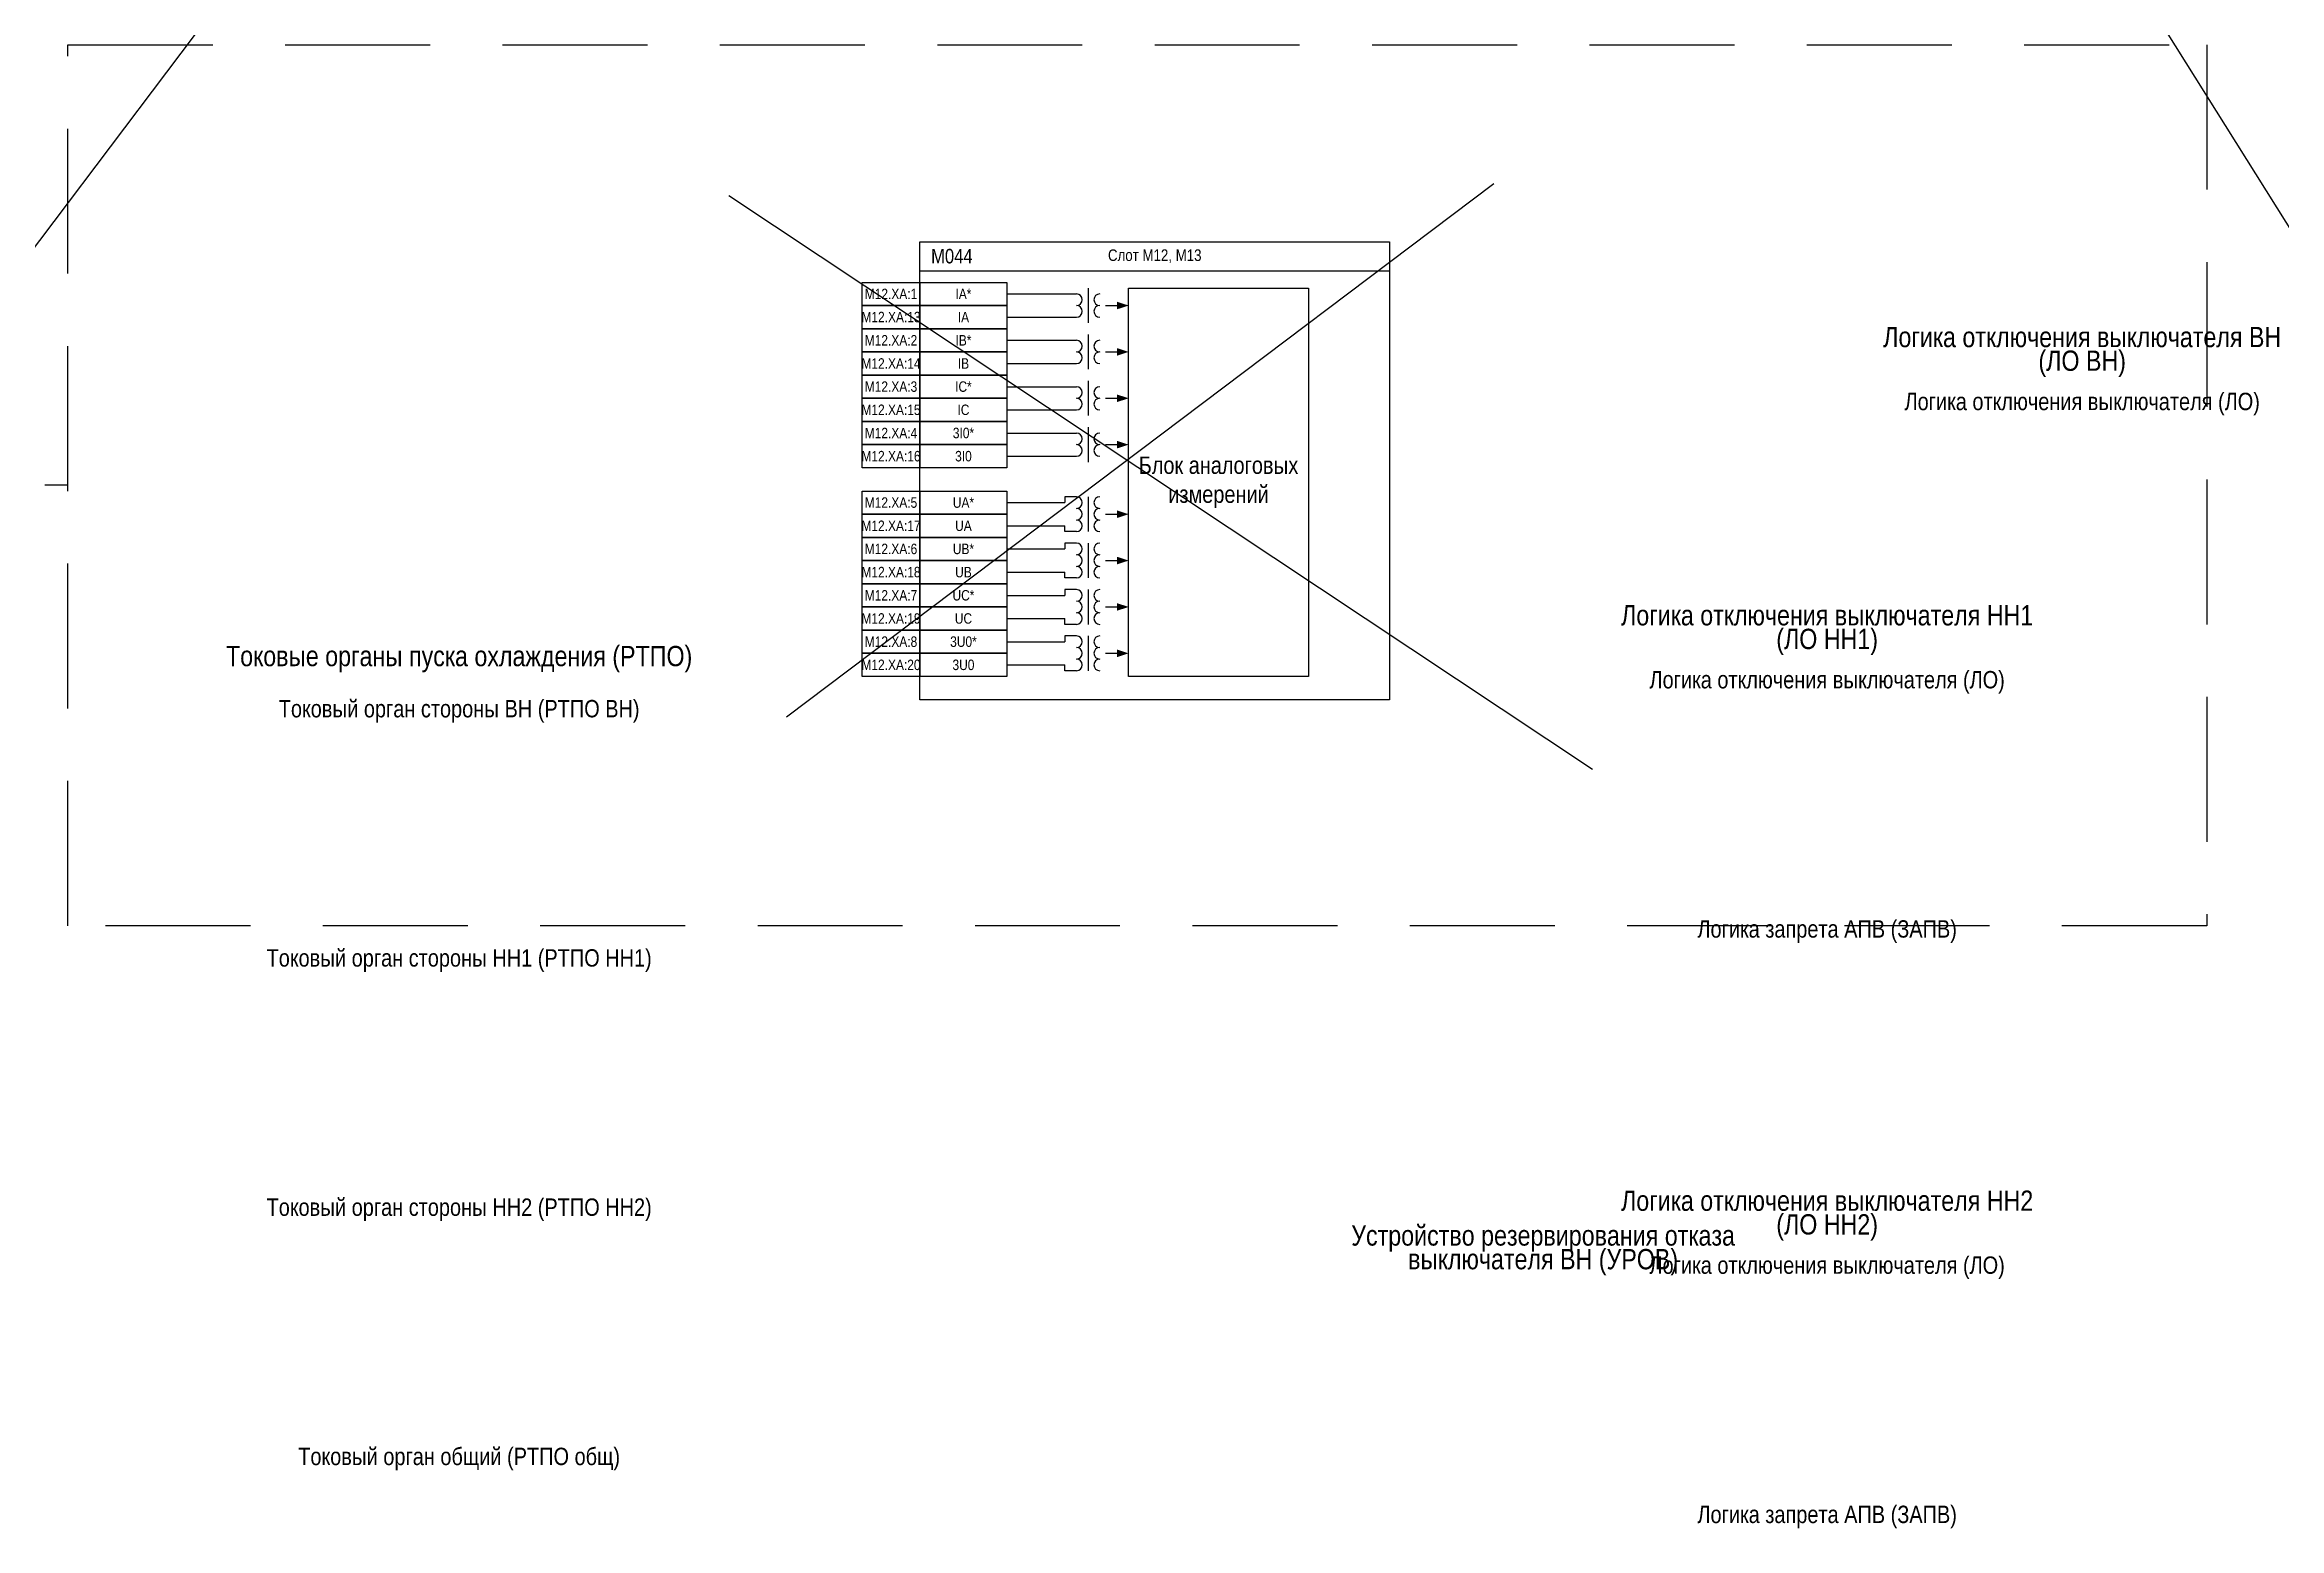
# Model space of a CAD drawing. Header units: millimetres. Extents: x 1491 to 6632, y -558 to 938.
# Drawn here: x 1654 to 2039.5, y -164 to 92 of the extents above; entities that cross this region are included whole.
import ezdxf

# ---------------------------------------------------------------- set-up
doc = ezdxf.new("R2010")
doc.units = ezdxf.units.MM
doc.linetypes.add('штриховая2', pattern=[0.375, 0.25, -0.125])
doc.layers.add('_ОРЗ_0.3', color=7, linetype='Continuous', lineweight=30)
doc.layers.add('TEXT', color=7, linetype='Continuous', lineweight=25)
doc.styles.add('1.8_Gost_RD', font='ARIALN.TTF', dxfattribs={"height": 1.8})
doc.styles.add('2.5_Gost_RD', font='ARIALN.TTF', dxfattribs={"height": 2.5})
doc.styles.add('3.5_Gost_RD', font='ARIALN.TTF', dxfattribs={"height": 3.5})

msp = doc.modelspace()

# ---------------------------------------------------------------- texts
at = {"ltscale": 100, "attachment_point": 5}
for s, insert, char_height, width, style in [('М044', (1810.5, 55.5), 2.5, 11, '2.5_Gost_RD'), ('Слот М12, М13', (1845.5, 55.5), 2, 81, '1.8_Gost_RD'), ('M12.XA:1', (1800, 49), 1.8, 10, '1.8_Gost_RD'), ('IA*', (1812.5, 49), 1.8, 15, '1.8_Gost_RD'), ('M12.XA:13', (1800, 45), 1.8, 10, '1.8_Gost_RD'), ('IA', (1812.5, 45), 1.8, 15, '1.8_Gost_RD'), ('M12.XA:2', (1800, 41), 1.8, 10, '1.8_Gost_RD'), ('IВ*', (1812.5, 41), 1.8, 15, '1.8_Gost_RD'), ('M12.XA:14', (1800, 37), 1.8, 10, '1.8_Gost_RD'), ('IВ', (1812.5, 37), 1.8, 15, '1.8_Gost_RD'), ('M12.XA:3', (1800, 33), 1.8, 10, '1.8_Gost_RD'), ('IС*', (1812.5, 33), 1.8, 15, '1.8_Gost_RD'), ('M12.XA:15', (1800, 29), 1.8, 10, '1.8_Gost_RD'), ('IC', (1812.5, 29), 1.8, 15, '1.8_Gost_RD'), ('M12.XA:4', (1800, 25), 1.8, 10, '1.8_Gost_RD'), ('3I0*', (1812.5, 25), 1.8, 15, '1.8_Gost_RD'), ('M12.XA:16', (1800, 21), 1.8, 10, '1.8_Gost_RD'), ('3I0', (1812.5, 21), 1.8, 15, '1.8_Gost_RD'), ('M12.XA:5', (1800, 13), 1.8, 10, '1.8_Gost_RD'), ('UA*', (1812.5, 13), 1.8, 15, '1.8_Gost_RD'), ('M12.XA:17', (1800, 9), 1.8, 10, '1.8_Gost_RD'), ('UA', (1812.5, 9), 1.8, 15, '1.8_Gost_RD'), ('M12.XA:6', (1800, 5), 1.8, 10, '1.8_Gost_RD'), ('UB*', (1812.5, 5), 1.8, 15, '1.8_Gost_RD'), ('M12.XA:18', (1800, 1), 1.8, 10, '1.8_Gost_RD'), ('UB', (1812.5, 1), 1.8, 15, '1.8_Gost_RD'), ('M12.XA:7', (1800, -3), 1.8, 10, '1.8_Gost_RD'), ('UC*', (1812.5, -3), 1.8, 15, '1.8_Gost_RD'), ('M12.XA:19', (1800, -7), 1.8, 10, '1.8_Gost_RD'), ('UC', (1812.5, -7), 1.8, 15, '1.8_Gost_RD'), ('M12.XA:8', (1800, -11), 1.8, 10, '1.8_Gost_RD'), ('3U0*', (1812.5, -11), 1.8, 15, '1.8_Gost_RD'), ('M12.XA:20', (1800, -15), 1.8, 10, '1.8_Gost_RD'), ('3U0', (1812.5, -15), 1.8, 15, '1.8_Gost_RD')]:
    msp.add_mtext(s, dxfattribs=dict(at, insert=insert, char_height=char_height, width=width, style=style))
at = {"color": 30, "ltscale": 100, "true_color": 0xf7931d, "attachment_point": 5, "style": '3.5_Gost_RD'}
for s, insert, char_height, width in [('\\pxsm0.7;Логика отключения выключателя ВН (ЛО ВН)', (2005.5, 39), 3.5, 76.6201), ('\\pxsm0.7;Логика отключения выключателя (ЛО)', (2005.5, 30), 3, 81), ('\\pxsm0.7;Логика отключения выключателя НН1 (ЛО НН1)', (1961.5, -9), 3.5, 76.6201), ('\\pxsm0.7;Токовые органы пуска охлаждения (РТПО)', (1725.5, -14), 3.5, 85), ('\\pxsm0.7;Логика отключения выключателя (ЛО)', (1961.5, -18), 3, 81), ('\\pxsm0.7;Токовый орган стороны ВН (РТПО ВН)', (1725.5, -23), 3, 81), ('\\pxsm0.7;Логика запрета АПВ (ЗАПВ)', (1961.5, -61), 3, 81), ('\\pxsm0.7;Токовый орган стороны НН1 (РТПО НН1)', (1725.5, -66), 3, 81), ('\\pxsm0.7;Токовый орган стороны НН2 (РТПО НН2)', (1725.5, -109), 3, 81), ('\\pxsm0.7;Логика отключения выключателя НН2 (ЛО НН2)', (1961.5, -110), 3.5, 76.6201), ('\\pxsm0.7;Устройство резервирования отказа выключателя ВН (УРОВ)', (1912.5, -116), 3.5, 85), ('\\pxsm0.7;Логика отключения выключателя (ЛО)', (1961.5, -119), 3, 81), ('\\pxsm0.7;Токовый орган общий (РТПО общ)', (1725.5, -152), 3, 81), ('\\pxsm0.7;Логика запрета АПВ (ЗАПВ)', (1961.5, -162), 3, 81)]:
    msp.add_mtext(s, dxfattribs=dict(at, insert=insert, char_height=char_height, width=width))
at = {"layer": 'TEXT', "ltscale": 100, "insert": (1856.5, 16.5), "char_height": 3, "width": 31, "attachment_point": 5, "style": '2.5_Gost_RD'}
msp.add_mtext('Блок аналоговых измерений', dxfattribs=at)

# ---------------------------------------------------------------- blocks, each defined once
blk = doc.blocks.new('*U113')
at = {"ltscale": 0.25}
blk.add_line((0, 0), (3, 0), dxfattribs=at)
blk.add_lwpolyline([(2, 0, 1.3, 0, 0), (4, 0, 0, 0, 0)], format="xyseb", dxfattribs=at)

# ---------------------------------------------------------------- linework, layer by layer
at = {"ltscale": 100}
for p, q in [((1491, 938), (2244, -263)), ((2225, 816), (1548, -81)), ((1772, 66), (1921, -33)), ((1904, 68), (1782, -24)), ((1820, 49), (1832, 49)), ((1834, 50), (1834, 44)), ((1820, 45), (1832, 45)), ((1820, 41), (1832, 41)), ((1834, 42), (1834, 36)), ((1820, 37), (1832, 37)), ((1820, 33), (1832, 33)), ((1834, 34), (1834, 28)), ((1820, 29), (1832, 29)), ((1820, 25), (1832, 25)), ((1834, 26), (1834, 20)), ((1820, 21), (1832, 21)), ((1658, 16), (1654, 16)), ((1820, 13), (1830, 13)), ((1832, 14), (1830, 14)), ((1830, 14), (1830, 13)), ((1834, 14), (1834, 8)), ((1820, 9), (1830, 9)), ((1830, 8), (1830, 9)), ((1832, 8), (1830, 8)), ((1820, 5), (1830, 5)), ((1832, 6), (1830, 6)), ((1830, 6), (1830, 5)), ((1834, 6), (1834, 0)), ((1820, 1), (1830, 1)), ((1830, 0), (1830, 1)), ((1832, 0), (1830, 0)), ((1820, -3), (1830, -3)), ((1832, -2), (1830, -2)), ((1830, -2), (1830, -3)), ((1834, -2), (1834, -8)), ((1820, -7), (1830, -7)), ((1830, -8), (1830, -7)), ((1820, -11), (1830, -11)), ((1832, -8), (1830, -8)), ((1832, -10), (1830, -10)), ((1830, -10), (1830, -11)), ((1834, -10), (1834, -16)), ((1820, -15), (1830, -15)), ((1830, -16), (1830, -15)), ((1832, -16), (1830, -16))]:
    msp.add_line(p, q, dxfattribs=at)
at = {"linetype": 'штриховая2', "ltscale": 100}
msp.add_lwpolyline([(1658, 92), (2027, 92), (2027, -60), (1658, -60)], close=True, dxfattribs=at)
at = {"ltscale": 100}
for points in [[(1795, 51), (1805, 51), (1805, 47), (1795, 47)], [(1805, 51), (1820, 51), (1820, 47), (1805, 47)], [(1795, 47), (1805, 47), (1805, 43), (1795, 43)], [(1805, 47), (1820, 47), (1820, 43), (1805, 43)], [(1841, 50), (1872, 50), (1872, -17), (1841, -17)], [(1795, 43), (1805, 43), (1805, 39), (1795, 39)], [(1805, 43), (1820, 43), (1820, 39), (1805, 39)], [(1795, 39), (1805, 39), (1805, 35), (1795, 35)], [(1805, 39), (1820, 39), (1820, 35), (1805, 35)], [(1795, 35), (1805, 35), (1805, 31), (1795, 31)], [(1805, 35), (1820, 35), (1820, 31), (1805, 31)], [(1795, 31), (1805, 31), (1805, 27), (1795, 27)], [(1805, 31), (1820, 31), (1820, 27), (1805, 27)], [(1795, 27), (1805, 27), (1805, 23), (1795, 23)], [(1805, 27), (1820, 27), (1820, 23), (1805, 23)], [(1795, 23), (1805, 23), (1805, 19), (1795, 19)], [(1805, 23), (1820, 23), (1820, 19), (1805, 19)], [(1795, 15), (1805, 15), (1805, 11), (1795, 11)], [(1805, 15), (1820, 15), (1820, 11), (1805, 11)], [(1795, 11), (1805, 11), (1805, 7), (1795, 7)], [(1805, 11), (1820, 11), (1820, 7), (1805, 7)], [(1795, 7), (1805, 7), (1805, 3), (1795, 3)], [(1805, 7), (1820, 7), (1820, 3), (1805, 3)], [(1795, 3), (1805, 3), (1805, -1), (1795, -1)], [(1805, 3), (1820, 3), (1820, -1), (1805, -1)], [(1795, -1), (1805, -1), (1805, -5), (1795, -5)], [(1805, -1), (1820, -1), (1820, -5), (1805, -5)], [(1795, -5), (1805, -5), (1805, -9), (1795, -9)], [(1805, -5), (1820, -5), (1820, -9), (1805, -9)], [(1795, -9), (1805, -9), (1805, -13), (1795, -13)], [(1805, -9), (1820, -9), (1820, -13), (1805, -13)], [(1795, -13), (1805, -13), (1805, -17), (1795, -17)], [(1805, -13), (1820, -13), (1820, -17), (1805, -17)]]:
    msp.add_lwpolyline(points, close=True, dxfattribs=at)
msp.add_lwpolyline([(1805, 53), (1886, 53)], dxfattribs=at)
for centre, start, end in [((1832, 48), 270, 90), ((1832, 46), 270, 90), ((1836, 48), 90, 270), ((1836, 46), 90, 270), ((1832, 40), 270, 90), ((1832, 38), 270, 90), ((1836, 40), 90, 270), ((1836, 38), 90, 270), ((1832, 32), 270, 90), ((1832, 30), 270, 90), ((1836, 32), 90, 270), ((1836, 30), 90, 270), ((1832, 24), 270, 90), ((1836, 24), 90, 270), ((1832, 22), 270, 90), ((1836, 22), 90, 270), ((1832, 13), 270, 90), ((1832, 11), 270, 90), ((1836, 13), 90, 270), ((1836, 11), 90, 270), ((1832, 9), 270, 90), ((1836, 9), 90, 270), ((1832, 5), 270, 90), ((1832, 3), 270, 90), ((1836, 5), 90, 270), ((1836, 3), 90, 270), ((1832, 1), 270, 90), ((1836, 1), 90, 270), ((1832, -3), 270, 90), ((1836, -3), 90, 270), ((1832, -5), 270, 90), ((1832, -7), 270, 90), ((1836, -5), 90, 270), ((1836, -7), 90, 270), ((1832, -11), 270, 90), ((1836, -11), 90, 270), ((1832, -13), 270, 90), ((1832, -15), 270, 90), ((1836, -13), 90, 270), ((1836, -15), 90, 270)]:
    msp.add_arc(centre, 1, start, end, dxfattribs=at)
at = {"layer": '_ОРЗ_0.3', "ltscale": 100}
msp.add_lwpolyline([(1805, 58), (1886, 58), (1886, -21), (1805, -21)], close=True, dxfattribs=at)

# ---------------------------------------------------------------- block references
at = {"ltscale": 0.35}
for p in [(1837, 47), (1837, 39), (1837, 31), (1837, 23), (1837, 11), (1837, 3), (1837, -5), (1837, -13)]:
    msp.add_blockref('*U113', p, dxfattribs=at)

msp.set_redraw_order([(e.dxf.handle, doc.entitydb.next_handle()) for e in msp.query("TEXT MTEXT ATTDEF DIMENSION ARC_DIMENSION")])  # texts and dimensions are drawn at this point

doc.saveas('drawing.dxf')
